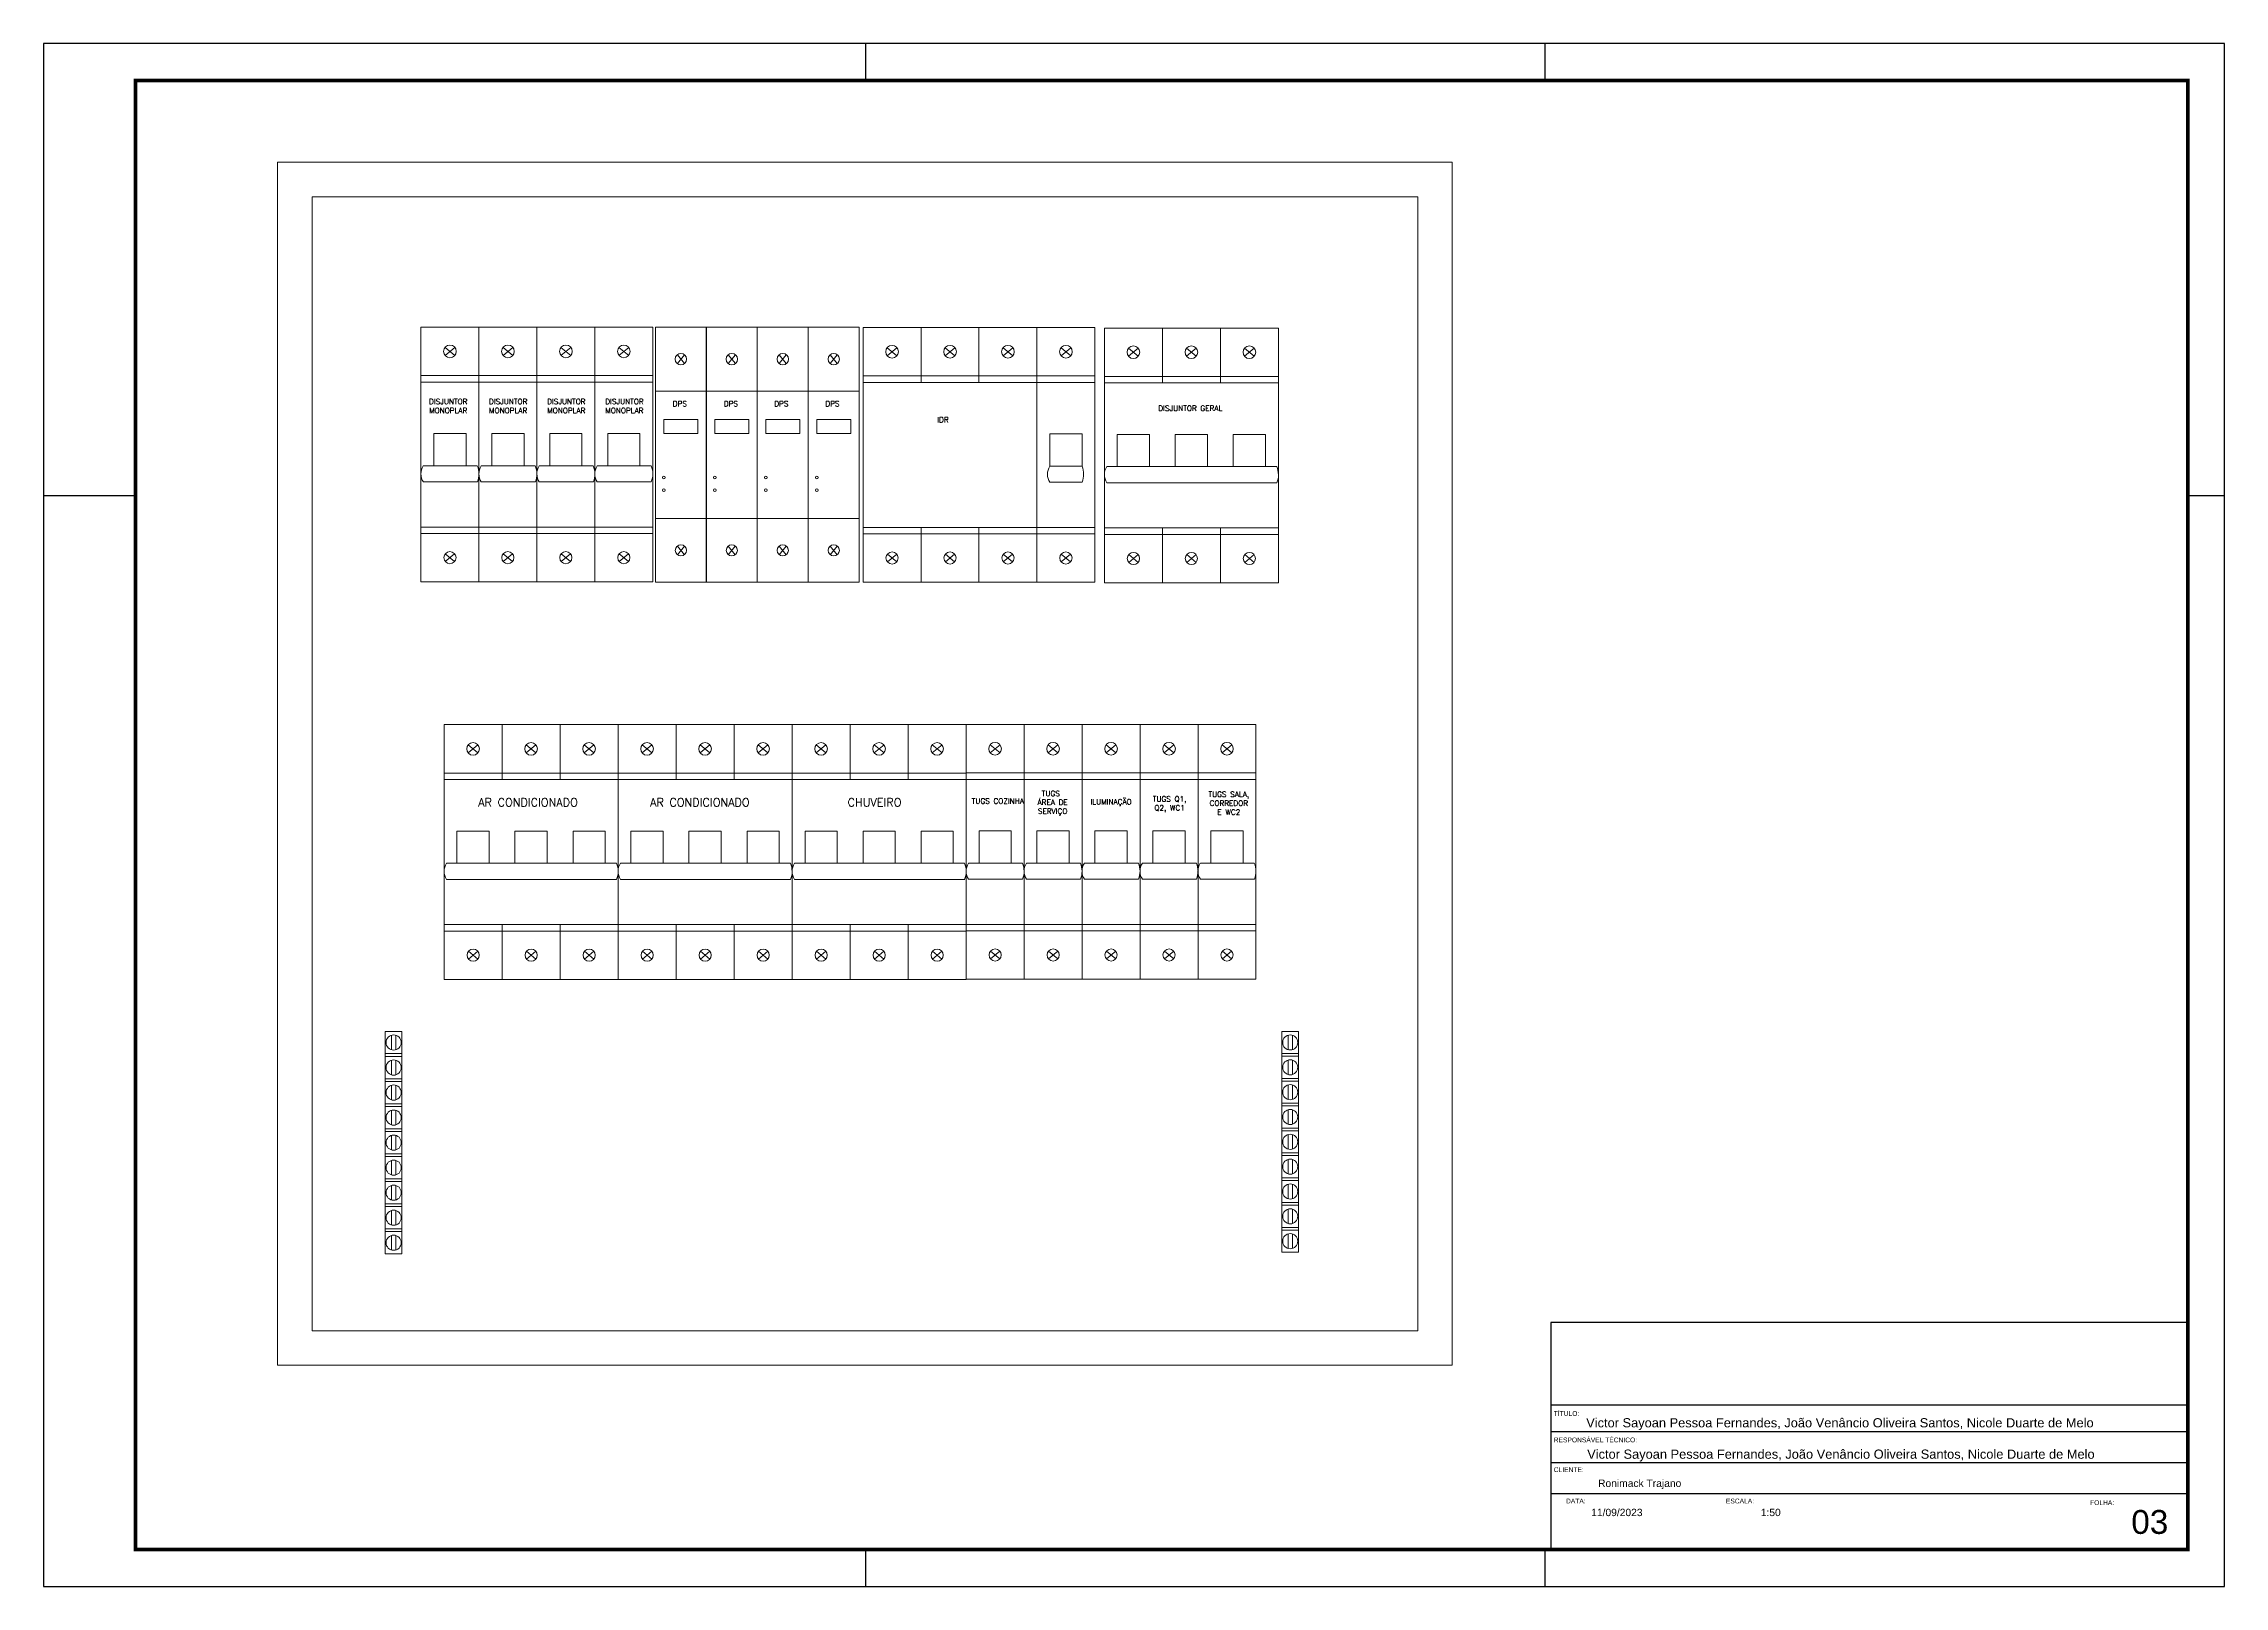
# Model space of a CAD drawing. Header units: metres. Extents: x 2426 to 2593, y 1997 to 2034.
# Drawn here: x 2539.6 to 2592.7, y 1996.9 to 2034.4 of the extents above; entities that cross this region are included whole.
import ezdxf

# ---------------------------------------------------------------- set-up
doc = ezdxf.new("R2010")
doc.units = ezdxf.units.M
doc.layers.add('ARQ-FOLHA', color=7, linetype='Continuous')
for name, color, linetype, lineweight in [('BARRAMENTO DE TERRA', 3, 'Continuous', 5), ('BARRAMENTO NEUTRO', 4, 'Continuous', 5), ('DISJUNTORES', 2, 'Continuous', 5), ('DPS', 1, 'Continuous', 5), ('IDR', 5, 'Continuous', 5)]:
    doc.layers.add(name, color=color, linetype=linetype, lineweight=lineweight)
doc.styles.add('arial', font='arial.ttf')
doc.styles.add('N', font='romans.shx', dxfattribs={"height": 0.13})

# ---------------------------------------------------------------- blocks, each defined once
blk = doc.blocks.new('FOLHA A2')
at = {"layer": 'ARQ-FOLHA'}
for p, q in [((594, 0), (0, 0)), ((0, 0), (0, -420)), ((224, -10), (224, 0)), ((409, -10), (409, 0)), ((594, -420), (594, 0)), ((0, -123), (25, -123)), ((584, -123), (594, -123)), ((224, -420), (224, -410)), ((409, -420), (409, -410)), ((0, -420), (594, -420))]:
    blk.add_line(p, q, dxfattribs=at)
at = {"layer": 'ARQ-FOLHA', "const_width": 1}
blk.add_lwpolyline([(25, -410), (584, -410), (584, -10), (25, -10), (25, -410)], dxfattribs=at)
blk = doc.blocks.new('DISJUNTOR MONOPOLAR')
at = {"layer": 'DISJUNTORES'}
for p, q in [((0, 0), (0, -6.198)), ((0, 0), (1.412, 0)), ((1.412, 0), (1.412, -6.198)), ((0.587, -0.49), (0.825, -0.687)), ((0.825, -0.49), (0.587, -0.687)), ((0, -1.177), (1.412, -1.177)), ((0, -1.334), (1.412, -1.334)), ((0.314, -2.589), (0.314, -3.373)), ((0.314, -2.589), (1.098, -2.589)), ((1.098, -2.589), (1.098, -3.373)), ((0.057, -3.373), (1.372, -3.373)), ((0.058, -3.766), (1.376, -3.766)), ((1.412, -4.864), (0, -4.864)), ((1.412, -5.021), (0, -5.021)), ((0.593, -5.515), (0.819, -5.704)), ((0.819, -5.515), (0.593, -5.704)), ((1.412, -6.198), (0, -6.198))]:
    blk.add_line(p, q, dxfattribs=at)
for centre, radius in [((0.706, -0.588), 0.154), ((0.706, -5.609), 0.148)]:
    blk.add_circle(centre, radius, dxfattribs=at)
for centre, radius, start, end in [((0.362, -3.568), 0.363, 147.4853, 213.1019), ((0.891, -3.574), 0.521, 338.4033, 22.6058)]:
    blk.add_arc(centre, radius, start, end, dxfattribs=at)
blk = doc.blocks.new('DISJUNTOR TRIPOLAR')
at = {"layer": 'DISJUNTORES'}
for p, q in [((0, 0), (0, -6.203)), ((0, 0), (1.413, 0)), ((1.413, 0), (1.413, -1.335)), ((1.413, 0), (1.413, -1.335)), ((1.413, 0), (2.827, 0)), ((2.827, 0), (2.827, -1.335)), ((2.827, 0), (2.827, -1.335)), ((2.827, 0), (4.24, 0)), ((4.24, 0), (4.24, -6.203)), ((0.588, -0.49), (0.825, -0.688)), ((0.825, -0.49), (0.588, -0.688)), ((2.001, -0.49), (2.239, -0.688)), ((2.239, -0.49), (2.001, -0.688)), ((3.415, -0.49), (3.652, -0.688)), ((3.652, -0.49), (3.415, -0.688)), ((0, -1.178), (1.413, -1.178)), ((0, -1.335), (1.413, -1.335)), ((1.413, -1.178), (2.827, -1.178)), ((1.413, -1.335), (2.827, -1.335)), ((2.827, -1.178), (4.24, -1.178)), ((2.827, -1.335), (4.24, -1.335)), ((0.314, -2.591), (0.314, -3.376)), ((0.314, -2.591), (1.099, -2.591)), ((1.099, -2.591), (1.099, -3.376)), ((1.727, -2.591), (1.727, -3.376)), ((1.727, -2.591), (2.513, -2.591)), ((2.513, -2.591), (2.513, -3.376)), ((3.141, -2.591), (3.141, -3.376)), ((3.141, -2.591), (3.926, -2.591)), ((3.926, -2.591), (3.926, -3.376)), ((0.057, -3.376), (1.374, -3.376)), ((1.373, -3.376), (2.883, -3.376)), ((2.883, -3.376), (4.2, -3.376)), ((0.058, -3.769), (1.471, -3.769)), ((1.471, -3.769), (2.885, -3.769)), ((2.885, -3.769), (4.204, -3.769)), ((1.413, -4.868), (0, -4.868)), ((1.413, -5.025), (0, -5.025)), ((2.827, -4.868), (1.413, -4.868)), ((1.413, -4.868), (1.413, -6.203)), ((1.413, -4.868), (1.413, -6.203)), ((2.827, -5.025), (1.413, -5.025)), ((4.24, -4.868), (2.827, -4.868)), ((2.827, -4.868), (2.827, -6.203)), ((2.827, -4.868), (2.827, -6.203)), ((4.24, -5.025), (2.827, -5.025)), ((0.593, -5.519), (0.82, -5.708)), ((0.82, -5.519), (0.593, -5.708)), ((2.006, -5.519), (2.233, -5.708)), ((2.233, -5.519), (2.006, -5.708)), ((3.42, -5.519), (3.647, -5.708)), ((3.647, -5.519), (3.42, -5.708)), ((1.413, -6.203), (0, -6.203)), ((2.827, -6.203), (1.413, -6.203)), ((4.24, -6.203), (2.827, -6.203))]:
    blk.add_line(p, q, dxfattribs=at)
for centre, radius in [((0.707, -0.589), 0.154), ((2.12, -0.589), 0.154), ((3.533, -0.589), 0.154), ((0.707, -5.614), 0.148), ((2.12, -5.614), 0.148), ((3.533, -5.614), 0.148)]:
    blk.add_circle(centre, radius, dxfattribs=at)
for centre, radius, start, end in [((0.363, -3.571), 0.363, 147.4853, 213.1019), ((0.892, -3.577), 0.522, 22.5949, 22.6058), ((2.305, -3.577), 0.522, 22.5949, 22.6058), ((3.718, -3.577), 0.522, 338.4033, 22.6058), ((1.776, -3.571), 0.363, 212.9242, 213.1019), ((3.189, -3.571), 0.363, 212.9242, 213.1019)]:
    blk.add_arc(centre, radius, start, end, dxfattribs=at)
blk = doc.blocks.new('DPS')
at = {"layer": 'DPS'}
for p, q in [((0, 0), (0, -6.208)), ((0, 0), (1.242, 0)), ((1.242, 0), (1.242, -6.208)), ((0.535, -0.668), (0.707, -0.884)), ((0.707, -0.668), (0.535, -0.884)), ((0, -1.552), (1.242, -1.552)), ((0.207, -2.242), (1.035, -2.242)), ((0.207, -2.242), (0.207, -2.587)), ((0.207, -2.587), (1.035, -2.587)), ((1.035, -2.242), (1.035, -2.587)), ((1.242, -4.656), (0, -4.656)), ((0.536, -5.326), (0.706, -5.539)), ((0.706, -5.326), (0.536, -5.539)), ((1.242, -6.208), (0, -6.208))]:
    blk.add_line(p, q, dxfattribs=at)
for centre, radius in [((0.621, -0.776), 0.138), ((0.207, -3.656), 0.0314), ((0.207, -3.966), 0.0318), ((0.621, -5.432), 0.136)]:
    blk.add_circle(centre, radius, dxfattribs=at)
blk = doc.blocks.new('IDR TETRAPOLAR')
at = {"layer": 'IDR', "color": 251, "true_color": 0x636466}
for p, q in [((-5.649, 0), (-5.649, -6.198)), ((-5.649, 0), (-4.236, 0)), ((-4.236, 0), (-4.236, -1.334)), ((-4.236, 0), (-2.824, 0)), ((-4.236, 0), (-4.236, -1.334)), ((-4.236, 0), (-4.236, -1.334)), ((-2.824, 0), (-2.824, -1.334)), ((-2.824, 0), (-1.412, 0)), ((-2.824, 0), (-2.824, -1.334)), ((-2.824, 0), (-2.824, -1.334)), ((-1.412, 0), (-1.412, -6.198)), ((-1.412, 0), (0, 0)), ((-1.412, 0), (-1.412, -6.198)), ((0, 0), (0, -6.198)), ((-5.061, -0.49), (-4.824, -0.687)), ((-4.824, -0.49), (-5.061, -0.687)), ((-3.649, -0.49), (-3.412, -0.687)), ((-3.412, -0.49), (-3.649, -0.687)), ((-2.237, -0.49), (-2, -0.687)), ((-2, -0.49), (-2.237, -0.687)), ((-0.825, -0.49), (-0.587, -0.687)), ((-0.587, -0.49), (-0.825, -0.687)), ((-5.649, -1.177), (-4.236, -1.177)), ((-5.649, -1.334), (-4.236, -1.334)), ((-4.236, -1.177), (-2.824, -1.177)), ((-4.236, -1.334), (-2.824, -1.334)), ((-2.824, -1.177), (-1.412, -1.177)), ((-2.824, -1.334), (-1.412, -1.334)), ((-1.412, -1.177), (0, -1.177)), ((-1.412, -1.334), (0, -1.334)), ((-1.098, -2.589), (-1.098, -3.373)), ((-1.098, -2.589), (-0.314, -2.589)), ((-0.314, -2.589), (-0.314, -3.373)), ((-1.098, -3.373), (-0.314, -3.373)), ((-1.096, -3.767), (-0.311, -3.767)), ((-4.236, -4.864), (-5.649, -4.864)), ((-4.236, -5.021), (-5.649, -5.021)), ((-4.236, -4.864), (-4.236, -6.198)), ((-2.824, -4.864), (-4.236, -4.864)), ((-4.236, -4.864), (-4.236, -6.198)), ((-4.236, -4.864), (-4.236, -6.198)), ((-2.824, -5.021), (-4.236, -5.021)), ((-2.824, -4.864), (-2.824, -6.198)), ((-1.412, -4.864), (-2.824, -4.864)), ((-2.824, -4.864), (-2.824, -6.198)), ((-2.824, -4.864), (-2.824, -6.198)), ((-1.412, -5.021), (-2.824, -5.021)), ((0, -4.864), (-1.412, -4.864)), ((0, -5.021), (-1.412, -5.021)), ((-5.056, -5.515), (-4.829, -5.704)), ((-4.829, -5.515), (-5.056, -5.704)), ((-3.644, -5.515), (-3.417, -5.704)), ((-3.417, -5.515), (-3.644, -5.704)), ((-2.232, -5.515), (-2.005, -5.704)), ((-2.005, -5.515), (-2.232, -5.704)), ((-0.819, -5.515), (-0.593, -5.704)), ((-0.593, -5.515), (-0.819, -5.704)), ((-4.236, -6.198), (-5.649, -6.198)), ((-2.824, -6.198), (-4.236, -6.198)), ((-1.412, -6.198), (-2.824, -6.198)), ((0, -6.198), (-1.412, -6.198))]:
    blk.add_line(p, q, dxfattribs=at)
for centre, radius in [((-4.942, -0.588), 0.154), ((-3.53, -0.588), 0.154), ((-2.118, -0.588), 0.154), ((-0.706, -0.588), 0.154), ((-4.942, -5.609), 0.148), ((-3.53, -5.609), 0.148), ((-2.118, -5.609), 0.148), ((-0.706, -5.609), 0.148)]:
    blk.add_circle(centre, radius, dxfattribs=at)
for centre, radius, start, end in [((-0.792, -3.568), 0.363, 147.4853, 213.1019), ((-0.795, -3.574), 0.521, 338.4033, 22.6058)]:
    blk.add_arc(centre, radius, start, end, dxfattribs=at)
blk = doc.blocks.new('BARRAMENTO DE TERRA')
at = {"layer": 'BARRAMENTO DE TERRA'}
for p, q in [((0, 0), (0, -0.08)), ((0.006, 0), (0, 0)), ((0.006, -0.08), (0.006, 0)), ((0.0022, -0.00661), (0.0022, -0.00139)), ((0.0038, -0.00661), (0.0038, -0.00139)), ((0, -0.008), (0.006, -0.008)), ((0, -0.009), (0.006, -0.009)), ((0.0022, -0.01561), (0.0022, -0.01039)), ((0.0038, -0.01561), (0.0038, -0.01039)), ((0, -0.017), (0.006, -0.017)), ((0, -0.018), (0.006, -0.018)), ((0.0022, -0.02461), (0.0022, -0.01939)), ((0.0038, -0.02461), (0.0038, -0.01939)), ((0, -0.026), (0.006, -0.026)), ((0, -0.027), (0.006, -0.027)), ((0.0022, -0.03361), (0.0022, -0.02839)), ((0.0038, -0.03361), (0.0038, -0.02839)), ((0, -0.035), (0.006, -0.035)), ((0, -0.036), (0.006, -0.036)), ((0.0022, -0.04261), (0.0022, -0.03739)), ((0.0038, -0.04261), (0.0038, -0.03739)), ((0, -0.044), (0.006, -0.044)), ((0, -0.045), (0.006, -0.045)), ((0.0022, -0.05161), (0.0022, -0.04639)), ((0.0038, -0.05161), (0.0038, -0.04639)), ((0, -0.053), (0.006, -0.053)), ((0, -0.054), (0.006, -0.054)), ((0, -0.062), (0.006, -0.062)), ((0, -0.063), (0.006, -0.063)), ((0.0022, -0.06061), (0.0022, -0.05539)), ((0.0038, -0.06061), (0.0038, -0.05539)), ((0, -0.071), (0.006, -0.071)), ((0.0022, -0.06961), (0.0022, -0.06439)), ((0.0038, -0.06961), (0.0038, -0.06439)), ((0, -0.072), (0.006, -0.072)), ((0.0022, -0.07861), (0.0022, -0.07339)), ((0.0038, -0.07861), (0.0038, -0.07339)), ((0, -0.08), (0.006, -0.08))]:
    blk.add_line(p, q, dxfattribs=at)
for centre in [(0.003, -0.004), (0.003, -0.013), (0.003, -0.022), (0.003, -0.031), (0.003, -0.04), (0.003, -0.049), (0.003, -0.058), (0.003, -0.067), (0.003, -0.076)]:
    blk.add_circle(centre, 0.00273, dxfattribs=at)
blk = doc.blocks.new('BARRAMENTO NEUTRO')
at = {"layer": 'BARRAMENTO NEUTRO'}
for p, q in [((0, 0), (0, -0.08)), ((0.006, 0), (0, 0)), ((0.006, -0.08), (0.006, 0)), ((0.0022, -0.00661), (0.0022, -0.00139)), ((0.0038, -0.00661), (0.0038, -0.00139)), ((0, -0.008), (0.006, -0.008)), ((0, -0.009), (0.006, -0.009)), ((0.0022, -0.01561), (0.0022, -0.01039)), ((0.0038, -0.01561), (0.0038, -0.01039)), ((0, -0.017), (0.006, -0.017)), ((0, -0.018), (0.006, -0.018)), ((0.0022, -0.02461), (0.0022, -0.01939)), ((0.0038, -0.02461), (0.0038, -0.01939)), ((0, -0.026), (0.006, -0.026)), ((0, -0.027), (0.006, -0.027)), ((0.0022, -0.03361), (0.0022, -0.02839)), ((0.0038, -0.03361), (0.0038, -0.02839)), ((0, -0.035), (0.006, -0.035)), ((0, -0.036), (0.006, -0.036)), ((0.0022, -0.04261), (0.0022, -0.03739)), ((0.0038, -0.04261), (0.0038, -0.03739)), ((0, -0.044), (0.006, -0.044)), ((0, -0.045), (0.006, -0.045)), ((0.0022, -0.05161), (0.0022, -0.04639)), ((0.0038, -0.05161), (0.0038, -0.04639)), ((0, -0.053), (0.006, -0.053)), ((0, -0.054), (0.006, -0.054)), ((0, -0.062), (0.006, -0.062)), ((0.0022, -0.06061), (0.0022, -0.05539)), ((0.0038, -0.06061), (0.0038, -0.05539)), ((0, -0.063), (0.006, -0.063)), ((0.0022, -0.06961), (0.0022, -0.06439)), ((0.0038, -0.06961), (0.0038, -0.06439)), ((0, -0.071), (0.006, -0.071)), ((0, -0.072), (0.006, -0.072)), ((0.0022, -0.07861), (0.0022, -0.07339)), ((0.0038, -0.07861), (0.0038, -0.07339)), ((0, -0.08), (0.006, -0.08))]:
    blk.add_line(p, q, dxfattribs=at)
for centre in [(0.003, -0.004), (0.003, -0.013), (0.003, -0.022), (0.003, -0.031), (0.003, -0.04), (0.003, -0.049), (0.003, -0.058), (0.003, -0.067), (0.003, -0.076)]:
    blk.add_circle(centre, 0.00273, dxfattribs=at)
blk = doc.blocks.new('QUADRO DE CARGAS')
at = {"color": 7, "true_color": 0xffffff}
for p, q in [((0, 0), (0.34, 0)), ((0, -0.348), (0, 0)), ((0.34, 0), (0.34, -0.348)), ((0.01, -0.01), (0.33, -0.01)), ((0.01, -0.338), (0.01, -0.01)), ((0.33, -0.01), (0.33, -0.338)), ((0.33, -0.338), (0.01, -0.338)), ((0.34, -0.348), (0, -0.348))]:
    blk.add_line(p, q, dxfattribs=at)

msp = doc.modelspace()

# ---------------------------------------------------------------- linework, layer by layer
at = {"layer": 'ARQ-FOLHA'}
for p, q in [((2591.832, 2003.298), (2576.313, 2003.298)), ((2576.313, 2003.298), (2576.313, 1997.771)), ((2591.832, 2001.287), (2576.313, 2001.287)), ((2576.313, 2000.737), (2576.313, 2000.737)), ((2591.832, 2000.643), (2576.313, 2000.643)), ((2576.313, 1999.892), (2576.313, 1999.892)), ((2591.832, 1999.887), (2576.313, 1999.887)), ((2591.832, 1999.131), (2576.313, 1999.131))]:
    msp.add_line(p, q, dxfattribs=at)

# ---------------------------------------------------------------- block references
at = {"layer": 'ARQ-FOLHA', "xscale": 0.08944633452801547, "yscale": 0.08944633452801547, "zscale": 0.08944633452801547}
msp.add_blockref('FOLHA A2', (2539.595, 2034.444), dxfattribs=at)
at = {"layer": 'DISJUNTORES'}
for name, p, xscale, yscale, zscale in [('QUADRO DE CARGAS', (2545.293, 2031.555), 84.1830266528356, 84.1830266528356, 84.1830266528356), ('BARRAMENTO NEUTRO', (2547.92, 2010.39), 67.70923202519062, 67.70923202519062, 67.70923202519062), ('BARRAMENTO DE TERRA', (2569.765, 2010.39), 67.20647056812795, 67.20647056812795, 67.20647056812795)]:
    msp.add_blockref(name, p, dxfattribs=dict(at, xscale=xscale, yscale=yscale, zscale=zscale))
for name, p in [('DISJUNTOR MONOPOLAR', (2548.789, 2027.536)), ('DISJUNTOR MONOPOLAR', (2550.201, 2027.536)), ('DISJUNTOR MONOPOLAR', (2551.613, 2027.536)), ('DISJUNTOR MONOPOLAR', (2553.025, 2027.536)), ('DPS', (2554.5, 2027.536)), ('DPS', (2555.741, 2027.536)), ('DPS', (2556.983, 2027.536)), ('DPS', (2558.225, 2027.536)), ('IDR TETRAPOLAR', (2565.208, 2027.528)), ('DISJUNTOR TRIPOLAR', (2565.439, 2027.519)), ('DISJUNTOR TRIPOLAR', (2549.352, 2017.86)), ('DISJUNTOR TRIPOLAR', (2553.591, 2017.86)), ('DISJUNTOR TRIPOLAR', (2557.831, 2017.86)), ('DISJUNTOR MONOPOLAR', (2562.071, 2017.86)), ('DISJUNTOR MONOPOLAR', (2563.483, 2017.86)), ('DISJUNTOR MONOPOLAR', (2564.895, 2017.86)), ('DISJUNTOR MONOPOLAR', (2566.308, 2017.86)), ('DISJUNTOR MONOPOLAR', (2567.72, 2017.86))]:
    msp.add_blockref(name, p, dxfattribs=at)

# ---------------------------------------------------------------- texts
at = {"layer": 'ARQ-FOLHA', "style": 'arial'}
for s, height, p in [('TÍTULO:', 0.1163, (2576.387, 2001.028)), ('Victor Sayoan Pessoa Fernandes, João Venâncio Oliveira Santos, Nicole Duarte de Melo ', 0.22362, (2577.178, 2000.748)), ('RESPONSÁVEL TÉCNICO:', 0.11628, (2576.387, 2000.384)), ('Victor Sayoan Pessoa Fernandes, João Venâncio Oliveira Santos, Nicole Duarte de Melo ', 0.22362, (2577.202, 1999.984)), ('CLIENTE:', 0.1163, (2576.387, 1999.66)), ('Ronimack Trajano', 0.17889, (2577.467, 1999.298)), ('DATA:', 0.1163, (2576.686, 1998.896)), ('ESCALA:', 0.1163, (2580.582, 1998.896)), ('FOLHA:', 0.1163, (2589.454, 1998.856)), ('11/09/2023', 0.1789, (2577.3, 1998.587)), ('1:50', 0.1789, (2581.431, 1998.587))]:
    msp.add_text(s, height=height, dxfattribs=at).set_placement(p)
msp.add_attdef('03', (2590.457, 1998.154), '01', height=0.5814, dxfattribs=at)
at = {"layer": 'DISJUNTORES', "style": 'N'}
for s, width, insert, char_height, attachment_point in [('DISJUNTOR MONOPLAR', 0.99073, (2549.453, 2025.619), 0.13, 5), ('DISJUNTOR MONOPLAR', 0.99073, (2550.913, 2025.619), 0.13, 5), ('DISJUNTOR MONOPLAR', 0.99073, (2552.33, 2025.619), 0.13, 5), ('DISJUNTOR MONOPLAR', 0.99073, (2553.746, 2025.619), 0.13, 5), ('DPS', 0.90639, (2555.095, 2025.676), 0.13, 5), ('DPS', 0.90639, (2556.339, 2025.676), 0.13, 5), ('DPS', 0.90639, (2557.569, 2025.676), 0.13, 5), ('DPS', 0.90639, (2558.814, 2025.676), 0.13, 5), ('DISJUNTOR GERAL', 3.3158, (2567.532, 2025.564), 0.13, 5), ('IDR', 2.22155, (2561.505, 2025.285), 0.13, 5), ('AR CONDICIONADO', 2.8284, (2550.184, 2016.069), 0.2, 1), ('AR CONDICIONADO', 2.8284, (2554.371, 2016.069), 0.2, 1), ('CHUVEIRO', 2.8284, (2559.183, 2016.069), 0.2, 1), ('TUGS COZINHA', 1.28161, (2562.843, 2015.999), 0.13, 5), ('TUGS  ÁREA DE SERVIÇO', 1.0471, (2564.178, 2015.95), 0.13, 5), ('ILUMINAÇÃO', 0.97367, (2565.601, 2015.964), 0.13, 5), ('TUGS Q1, Q2, WC1 ', 1.05468, (2567.028, 2015.922), 0.13, 5), ('TUGS SALA, CORREDOR E WC2', 1.18094, (2568.471, 2015.947), 0.13, 5)]:
    msp.add_mtext_dynamic_manual_height_columns(s, width=width, gutter_width=0.65, heights=[0], dxfattribs=dict(at, insert=insert, char_height=char_height, attachment_point=attachment_point))

doc.saveas('drawing.dxf')
